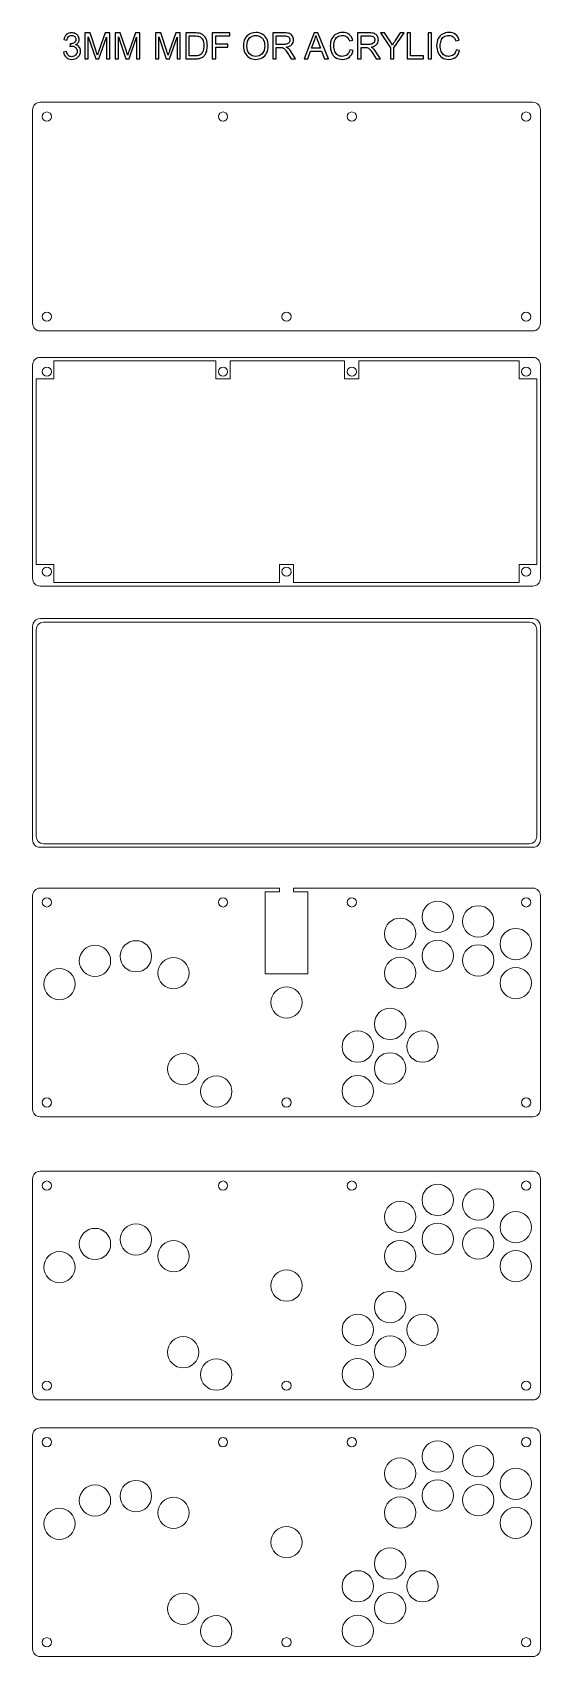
# Model space of a CAD drawing. Header units: millimetres. Extents: x 233 to 588, y -934 to 202.
import ezdxf

# ---------------------------------------------------------------- set-up
doc = ezdxf.new("R2010")
doc.units = ezdxf.units.MM
doc.header["$MEASUREMENT"] = 0
doc.layers.add('Layer 1', color=7, linetype='Continuous')

msp = doc.modelspace()

# ---------------------------------------------------------------- linework, layer by layer
at = {"layer": 'Layer 1', "color": 250, "lineweight": 18}
for centre in [(242.9076, 143.5133), (366.0433, 143.5133), (456.0433, 143.5133), (577.9076, 143.5133), (242.9076, 3.5133), (410.4076, 3.5133), (577.9076, 3.5133), (242.9076, -34.9877), (366.0433, -34.9877), (456.0433, -34.9877), (577.9076, -34.9877), (242.9076, -174.9877), (410.4076, -174.9877), (577.9076, -174.9877), (242.9076, -406.361), (366.0433, -406.361), (456.0433, -406.361), (577.9076, -406.361), (242.9076, -546.361), (410.4076, -546.361), (577.9076, -546.361), (242.9076, -604.4758), (366.0433, -604.4758), (456.0433, -604.4758), (577.9076, -604.4758), (242.9076, -744.4758), (410.4076, -744.4758), (577.9076, -744.4758), (242.9076, -784), (366.0433, -784), (456.0433, -784), (577.9076, -784), (242.9076, -924), (410.4076, -924), (577.9076, -924)]:
    msp.add_ellipse(centre, major_axis=(0, 3.2), ratio=1, dxfattribs=at)
at = {"layer": 'Layer 1', "color": 250}
for points, knots in [([(254.5215, 188.6838), (254.5215, 188.6838), (256.7567, 188.9886), (256.7567, 188.9886), (257.0149, 187.7186), (257.4467, 186.8042), (258.0606, 186.2454), (258.6744, 185.6866), (259.4279, 185.4072), (260.3212, 185.4072), (261.3795, 185.4072), (262.2727, 185.7713), (262.9924, 186.4994), (263.7121, 187.2275), (264.0719, 188.1292), (264.0719, 189.2045), (264.0719, 190.229), (263.7375, 191.0756), (263.0644, 191.7445), (262.3955, 192.4091), (261.5446, 192.7436), (260.5074, 192.7436), (260.0841, 192.7436), (259.5592, 192.6589), (258.9284, 192.4938), (258.9284, 192.4938), (259.1782, 194.4496), (259.1782, 194.4496), (259.3263, 194.4327), (259.4491, 194.4242), (259.538, 194.4242), (260.4947, 194.4242), (261.3499, 194.674), (262.1161, 195.1693), (262.8781, 195.6646), (263.2591, 196.4266), (263.2591, 197.4553), (263.2591, 198.2723), (262.9797, 198.9496), (262.4251, 199.4873), (261.8706, 200.0249), (261.1551, 200.2916), (260.2788, 200.2916), (259.4068, 200.2916), (258.6829, 200.0164), (258.1029, 199.4661), (257.5229, 198.9158), (257.1504, 198.0903), (256.9853, 196.9896), (256.9853, 196.9896), (254.7501, 197.396), (254.7501, 197.396), (255.0253, 198.8946), (255.6433, 200.0588), (256.6128, 200.8843), (257.578, 201.7098), (258.7845, 202.1204), (260.2238, 202.1204), (261.2144, 202.1204), (262.1288, 201.9087), (262.9628, 201.4812), (263.801, 201.0578), (264.4402, 200.4779), (264.8805, 199.7455), (265.325, 199.0089), (265.5451, 198.23), (265.5451, 197.4045), (265.5451, 196.6213), (265.3334, 195.9101), (264.9143, 195.2666), (264.491, 194.6232), (263.8645, 194.1109), (263.039, 193.7299), (264.1142, 193.4844), (264.9482, 192.9679), (265.5451, 192.1848), (266.1378, 191.4058), (266.4341, 190.4237), (266.4341, 189.2511), (266.4341, 187.6636), (265.8541, 186.3131), (264.6984, 185.2082), (263.5385, 184.1033), (262.0738, 183.553), (260.3042, 183.553), (258.7083, 183.553), (257.3832, 184.0314), (256.3291, 184.9839), (255.2708, 185.9364), (254.6697, 187.1683), (254.5215, 188.6838)], [0, 0, 0, 0, 0.033333333, 0.033333333, 0.033333333, 0.066666667, 0.066666667, 0.066666667, 0.1, 0.1, 0.1, 0.133333333, 0.133333333, 0.133333333, 0.166666667, 0.166666667, 0.166666667, 0.2, 0.2, 0.2, 0.233333333, 0.233333333, 0.233333333, 0.266666667, 0.266666667, 0.266666667, 0.3, 0.3, 0.3, 0.333333333, 0.333333333, 0.333333333, 0.366666667, 0.366666667, 0.366666667, 0.4, 0.4, 0.4, 0.433333333, 0.433333333, 0.433333333, 0.466666667, 0.466666667, 0.466666667, 0.5, 0.5, 0.5, 0.533333333, 0.533333333, 0.533333333, 0.566666667, 0.566666667, 0.566666667, 0.6, 0.6, 0.6, 0.633333333, 0.633333333, 0.633333333, 0.666666667, 0.666666667, 0.666666667, 0.7, 0.7, 0.7, 0.733333333, 0.733333333, 0.733333333, 0.766666667, 0.766666667, 0.766666667, 0.8, 0.8, 0.8, 0.833333333, 0.833333333, 0.833333333, 0.866666667, 0.866666667, 0.866666667, 0.9, 0.9, 0.9, 0.933333333, 0.933333333, 0.933333333, 0.966666667, 0.966666667, 0.966666667, 1, 1, 1, 1]), ([(269.4863, 183.8578), (269.4863, 183.8578), (269.4863, 202.0442), (269.4863, 202.0442), (269.4863, 202.0442), (273.0931, 202.0442), (273.0931, 202.0442), (273.0931, 202.0442), (277.3942, 189.1706), (277.3942, 189.1706), (277.7921, 187.9726), (278.08, 187.0751), (278.262, 186.4782), (278.4694, 187.1386), (278.7954, 188.1123), (279.2357, 189.395), (279.2357, 189.395), (283.6129, 202.0442), (283.6129, 202.0442), (283.6129, 202.0442), (286.8345, 202.0442), (286.8345, 202.0442), (286.8345, 202.0442), (286.8345, 183.8578), (286.8345, 183.8578), (286.8345, 183.8578), (284.5231, 183.8578), (284.5231, 183.8578), (284.5231, 183.8578), (284.5231, 199.0724), (284.5231, 199.0724), (284.5231, 199.0724), (279.2145, 183.8578), (279.2145, 183.8578), (279.2145, 183.8578), (277.047, 183.8578), (277.047, 183.8578), (277.047, 183.8578), (271.7977, 199.3518), (271.7977, 199.3518), (271.7977, 199.3518), (271.7977, 183.8578), (271.7977, 183.8578), (271.7977, 183.8578), (269.4863, 183.8578), (269.4863, 183.8578)], [0, 0, 0, 0, 0.066666667, 0.066666667, 0.066666667, 0.133333333, 0.133333333, 0.133333333, 0.2, 0.2, 0.2, 0.266666667, 0.266666667, 0.266666667, 0.333333333, 0.333333333, 0.333333333, 0.4, 0.4, 0.4, 0.466666667, 0.466666667, 0.466666667, 0.533333333, 0.533333333, 0.533333333, 0.6, 0.6, 0.6, 0.666666667, 0.666666667, 0.666666667, 0.733333333, 0.733333333, 0.733333333, 0.8, 0.8, 0.8, 0.866666667, 0.866666667, 0.866666667, 0.933333333, 0.933333333, 0.933333333, 1, 1, 1, 1]), ([(290.6445, 183.8578), (290.6445, 183.8578), (290.6445, 202.0442), (290.6445, 202.0442), (290.6445, 202.0442), (294.2513, 202.0442), (294.2513, 202.0442), (294.2513, 202.0442), (298.5524, 189.1706), (298.5524, 189.1706), (298.9503, 187.9726), (299.2382, 187.0751), (299.4202, 186.4782), (299.6276, 187.1386), (299.9536, 188.1123), (300.3939, 189.395), (300.3939, 189.395), (304.7711, 202.0442), (304.7711, 202.0442), (304.7711, 202.0442), (307.9927, 202.0442), (307.9927, 202.0442), (307.9927, 202.0442), (307.9927, 183.8578), (307.9927, 183.8578), (307.9927, 183.8578), (305.6813, 183.8578), (305.6813, 183.8578), (305.6813, 183.8578), (305.6813, 199.0724), (305.6813, 199.0724), (305.6813, 199.0724), (300.3727, 183.8578), (300.3727, 183.8578), (300.3727, 183.8578), (298.2052, 183.8578), (298.2052, 183.8578), (298.2052, 183.8578), (292.9559, 199.3518), (292.9559, 199.3518), (292.9559, 199.3518), (292.9559, 183.8578), (292.9559, 183.8578), (292.9559, 183.8578), (290.6445, 183.8578), (290.6445, 183.8578)], [0, 0, 0, 0, 0.066666667, 0.066666667, 0.066666667, 0.133333333, 0.133333333, 0.133333333, 0.2, 0.2, 0.2, 0.266666667, 0.266666667, 0.266666667, 0.333333333, 0.333333333, 0.333333333, 0.4, 0.4, 0.4, 0.466666667, 0.466666667, 0.466666667, 0.533333333, 0.533333333, 0.533333333, 0.6, 0.6, 0.6, 0.666666667, 0.666666667, 0.666666667, 0.733333333, 0.733333333, 0.733333333, 0.8, 0.8, 0.8, 0.866666667, 0.866666667, 0.866666667, 0.933333333, 0.933333333, 0.933333333, 1, 1, 1, 1]), ([(318.8597, 183.8578), (318.8597, 183.8578), (318.8597, 202.0442), (318.8597, 202.0442), (318.8597, 202.0442), (322.4665, 202.0442), (322.4665, 202.0442), (322.4665, 202.0442), (326.7676, 189.1706), (326.7676, 189.1706), (327.1655, 187.9726), (327.4534, 187.0751), (327.6354, 186.4782), (327.8428, 187.1386), (328.1688, 188.1123), (328.6091, 189.395), (328.6091, 189.395), (332.9863, 202.0442), (332.9863, 202.0442), (332.9863, 202.0442), (336.2079, 202.0442), (336.2079, 202.0442), (336.2079, 202.0442), (336.2079, 183.8578), (336.2079, 183.8578), (336.2079, 183.8578), (333.8965, 183.8578), (333.8965, 183.8578), (333.8965, 183.8578), (333.8965, 199.0724), (333.8965, 199.0724), (333.8965, 199.0724), (328.5879, 183.8578), (328.5879, 183.8578), (328.5879, 183.8578), (326.4204, 183.8578), (326.4204, 183.8578), (326.4204, 183.8578), (321.1711, 199.3518), (321.1711, 199.3518), (321.1711, 199.3518), (321.1711, 183.8578), (321.1711, 183.8578), (321.1711, 183.8578), (318.8597, 183.8578), (318.8597, 183.8578)], [0, 0, 0, 0, 0.066666667, 0.066666667, 0.066666667, 0.133333333, 0.133333333, 0.133333333, 0.2, 0.2, 0.2, 0.266666667, 0.266666667, 0.266666667, 0.333333333, 0.333333333, 0.333333333, 0.4, 0.4, 0.4, 0.466666667, 0.466666667, 0.466666667, 0.533333333, 0.533333333, 0.533333333, 0.6, 0.6, 0.6, 0.666666667, 0.666666667, 0.666666667, 0.733333333, 0.733333333, 0.733333333, 0.8, 0.8, 0.8, 0.866666667, 0.866666667, 0.866666667, 0.933333333, 0.933333333, 0.933333333, 1, 1, 1, 1]), ([(340.0687, 183.8578), (340.0687, 183.8578), (340.0687, 202.0442), (340.0687, 202.0442), (340.0687, 202.0442), (346.334, 202.0442), (346.334, 202.0442), (347.748, 202.0442), (348.8275, 201.9595), (349.5725, 201.786), (350.6139, 201.5447), (351.5029, 201.1086), (352.2395, 200.4821), (353.2005, 199.6693), (353.9159, 198.6364), (354.3901, 197.3748), (354.8684, 196.1133), (355.1055, 194.6697), (355.1055, 193.0484), (355.1055, 191.6683), (354.9446, 190.4449), (354.6229, 189.3781), (354.3012, 188.3113), (353.8863, 187.4265), (353.3825, 186.728), (352.8745, 186.0295), (352.3242, 185.4792), (351.7231, 185.0812), (351.1262, 184.6791), (350.4023, 184.3743), (349.5556, 184.1668), (348.7047, 183.9594), (347.731, 183.8578), (346.6304, 183.8578), (346.6304, 183.8578), (340.0687, 183.8578), (340.0687, 183.8578)], [0, 0, 0, 0, 0.083333333, 0.083333333, 0.083333333, 0.166666667, 0.166666667, 0.166666667, 0.25, 0.25, 0.25, 0.333333333, 0.333333333, 0.333333333, 0.416666667, 0.416666667, 0.416666667, 0.5, 0.5, 0.5, 0.583333333, 0.583333333, 0.583333333, 0.666666667, 0.666666667, 0.666666667, 0.75, 0.75, 0.75, 0.833333333, 0.833333333, 0.833333333, 0.916666667, 0.916666667, 0.916666667, 1, 1, 1, 1]), ([(342.4817, 185.9914), (342.4817, 185.9914), (346.3594, 185.9914), (346.3594, 185.9914), (347.5575, 185.9914), (348.4973, 186.1015), (349.1788, 186.3258), (349.8604, 186.5502), (350.4023, 186.8635), (350.8087, 187.2699), (351.3759, 187.8414), (351.8204, 188.6118), (352.1379, 189.577), (352.4554, 190.5422), (352.6163, 191.7106), (352.6163, 193.0865), (352.6163, 194.9915), (352.303, 196.4562), (351.6807, 197.4807), (351.0584, 198.5051), (350.3007, 199.1909), (349.4074, 199.5381), (348.764, 199.7878), (347.7268, 199.9106), (346.2959, 199.9106), (346.2959, 199.9106), (342.4817, 199.9106), (342.4817, 199.9106), (342.4817, 199.9106), (342.4817, 185.9914), (342.4817, 185.9914)], [0, 0, 0, 0, 0.1, 0.1, 0.1, 0.2, 0.2, 0.2, 0.3, 0.3, 0.3, 0.4, 0.4, 0.4, 0.5, 0.5, 0.5, 0.6, 0.6, 0.6, 0.7, 0.7, 0.7, 0.8, 0.8, 0.8, 0.9, 0.9, 0.9, 1, 1, 1, 1]), ([(358.5387, 183.8578), (358.5387, 183.8578), (358.5387, 202.0442), (358.5387, 202.0442), (358.5387, 202.0442), (370.8069, 202.0442), (370.8069, 202.0442), (370.8069, 202.0442), (370.8069, 199.9106), (370.8069, 199.9106), (370.8069, 199.9106), (360.9517, 199.9106), (360.9517, 199.9106), (360.9517, 199.9106), (360.9517, 194.2464), (360.9517, 194.2464), (360.9517, 194.2464), (369.4861, 194.2464), (369.4861, 194.2464), (369.4861, 194.2464), (369.4861, 192.1128), (369.4861, 192.1128), (369.4861, 192.1128), (360.9517, 192.1128), (360.9517, 192.1128), (360.9517, 192.1128), (360.9517, 183.8578), (360.9517, 183.8578), (360.9517, 183.8578), (358.5387, 183.8578), (358.5387, 183.8578)], [0, 0, 0, 0, 0.1, 0.1, 0.1, 0.2, 0.2, 0.2, 0.3, 0.3, 0.3, 0.4, 0.4, 0.4, 0.5, 0.5, 0.5, 0.6, 0.6, 0.6, 0.7, 0.7, 0.7, 0.8, 0.8, 0.8, 0.9, 0.9, 0.9, 1, 1, 1, 1]), ([(380.2473, 192.7097), (380.2473, 195.7238), (381.0601, 198.086), (382.6815, 199.7921), (384.3028, 201.4981), (386.3941, 202.349), (388.9595, 202.349), (390.6401, 202.349), (392.1514, 201.9468), (393.5019, 201.1467), (394.8481, 200.3466), (395.8768, 199.229), (396.5837, 197.7939), (397.2907, 196.3631), (397.6463, 194.7375), (397.6463, 192.9214), (397.6463, 191.0799), (397.2738, 189.4289), (396.5287, 187.9768), (395.7836, 186.5206), (394.7295, 185.4199), (393.3664, 184.6748), (391.999, 183.9255), (390.5258, 183.553), (388.9468, 183.553), (387.2323, 183.553), (385.7041, 183.9679), (384.3536, 184.7934), (383.0074, 185.6189), (381.983, 186.7449), (381.2887, 188.1758), (380.5944, 189.6024), (380.2473, 191.1137), (380.2473, 192.7097)], [0, 0, 0, 0, 0.090909091, 0.090909091, 0.090909091, 0.181818182, 0.181818182, 0.181818182, 0.272727273, 0.272727273, 0.272727273, 0.363636364, 0.363636364, 0.363636364, 0.454545455, 0.454545455, 0.454545455, 0.545454545, 0.545454545, 0.545454545, 0.636363636, 0.636363636, 0.636363636, 0.727272727, 0.727272727, 0.727272727, 0.818181818, 0.818181818, 0.818181818, 0.909090909, 0.909090909, 0.909090909, 1, 1, 1, 1]), ([(382.7365, 192.6674), (382.7365, 190.4787), (383.3249, 188.7558), (384.5018, 187.4985), (385.6787, 186.2412), (387.1561, 185.6104), (388.9341, 185.6104), (390.746, 185.6104), (392.2319, 186.2454), (393.4045, 187.5154), (394.5729, 188.7854), (395.1571, 190.5888), (395.1571, 192.9256), (395.1571, 194.403), (394.9073, 195.6942), (394.4078, 196.7949), (393.9083, 197.8955), (393.1759, 198.7507), (392.2149, 199.356), (391.2497, 199.9614), (390.1702, 200.2662), (388.9722, 200.2662), (387.2704, 200.2662), (385.8057, 199.682), (384.578, 198.5136), (383.3503, 197.3452), (382.7365, 195.3979), (382.7365, 192.6674)], [0, 0, 0, 0, 0.111111111, 0.111111111, 0.111111111, 0.222222222, 0.222222222, 0.222222222, 0.333333333, 0.333333333, 0.333333333, 0.444444444, 0.444444444, 0.444444444, 0.555555556, 0.555555556, 0.555555556, 0.666666667, 0.666666667, 0.666666667, 0.777777778, 0.777777778, 0.777777778, 0.888888889, 0.888888889, 0.888888889, 1, 1, 1, 1]), ([(400.7917, 183.8578), (400.7917, 183.8578), (400.7917, 202.0442), (400.7917, 202.0442), (400.7917, 202.0442), (408.852, 202.0442), (408.852, 202.0442), (410.4733, 202.0442), (411.7052, 201.8791), (412.5477, 201.5531), (413.3901, 201.2272), (414.0632, 200.6514), (414.567, 199.8259), (415.0707, 199.0004), (415.3205, 198.086), (415.3205, 197.087), (415.3205, 195.7958), (414.9014, 194.7078), (414.0674, 193.8231), (413.2335, 192.9383), (411.9465, 192.3795), (410.2024, 192.1382), (410.8416, 191.8334), (411.3242, 191.5286), (411.6544, 191.2323), (412.3572, 190.5888), (413.0218, 189.7802), (413.6441, 188.8108), (413.6441, 188.8108), (416.7895, 183.8578), (416.7895, 183.8578), (416.7895, 183.8578), (413.7838, 183.8578), (413.7838, 183.8578), (413.7838, 183.8578), (411.3793, 187.6424), (411.3793, 187.6424), (410.6808, 188.7388), (410.1008, 189.5728), (409.6478, 190.1528), (409.1906, 190.7327), (408.7842, 191.1349), (408.4244, 191.3677), (408.0688, 191.5963), (407.7005, 191.7572), (407.328, 191.8503), (407.057, 191.9054), (406.6125, 191.935), (405.9902, 191.935), (405.9902, 191.935), (403.2047, 191.935), (403.2047, 191.935), (403.2047, 191.935), (403.2047, 183.8578), (403.2047, 183.8578), (403.2047, 183.8578), (400.7917, 183.8578), (400.7917, 183.8578)], [0, 0, 0, 0, 0.052631579, 0.052631579, 0.052631579, 0.105263158, 0.105263158, 0.105263158, 0.157894737, 0.157894737, 0.157894737, 0.210526316, 0.210526316, 0.210526316, 0.263157895, 0.263157895, 0.263157895, 0.315789474, 0.315789474, 0.315789474, 0.368421053, 0.368421053, 0.368421053, 0.421052632, 0.421052632, 0.421052632, 0.473684211, 0.473684211, 0.473684211, 0.526315789, 0.526315789, 0.526315789, 0.578947368, 0.578947368, 0.578947368, 0.631578947, 0.631578947, 0.631578947, 0.684210526, 0.684210526, 0.684210526, 0.736842105, 0.736842105, 0.736842105, 0.789473684, 0.789473684, 0.789473684, 0.842105263, 0.842105263, 0.842105263, 0.894736842, 0.894736842, 0.894736842, 0.947368421, 0.947368421, 0.947368421, 1, 1, 1, 1]), ([(403.2047, 194.0178), (403.2047, 194.0178), (408.3694, 194.0178), (408.3694, 194.0178), (409.47, 194.0178), (410.3252, 194.1321), (410.9432, 194.3607), (411.5613, 194.5851), (412.0312, 194.9491), (412.3487, 195.4529), (412.6704, 195.9524), (412.8313, 196.4943), (412.8313, 197.0827), (412.8313, 197.9421), (412.5223, 198.6533), (411.9, 199.2079), (411.2777, 199.7624), (410.2955, 200.0376), (408.9536, 200.0376), (408.9536, 200.0376), (403.2047, 200.0376), (403.2047, 200.0376), (403.2047, 200.0376), (403.2047, 194.0178), (403.2047, 194.0178)], [0, 0, 0, 0, 0.125, 0.125, 0.125, 0.25, 0.25, 0.25, 0.375, 0.375, 0.375, 0.5, 0.5, 0.5, 0.625, 0.625, 0.625, 0.75, 0.75, 0.75, 0.875, 0.875, 0.875, 1, 1, 1, 1]), ([(422.7457, 183.8578), (422.7457, 183.8578), (429.7222, 202.0442), (429.7222, 202.0442), (429.7222, 202.0442), (432.3681, 202.0442), (432.3681, 202.0442), (432.3681, 202.0442), (439.7764, 183.8578), (439.7764, 183.8578), (439.7764, 183.8578), (437.0332, 183.8578), (437.0332, 183.8578), (437.0332, 183.8578), (434.9292, 189.3696), (434.9292, 189.3696), (434.9292, 189.3696), (427.2711, 189.3696), (427.2711, 189.3696), (427.2711, 189.3696), (425.2984, 183.8578), (425.2984, 183.8578), (425.2984, 183.8578), (422.7457, 183.8578), (422.7457, 183.8578)], [0, 0, 0, 0, 0.125, 0.125, 0.125, 0.25, 0.25, 0.25, 0.375, 0.375, 0.375, 0.5, 0.5, 0.5, 0.625, 0.625, 0.625, 0.75, 0.75, 0.75, 0.875, 0.875, 0.875, 1, 1, 1, 1]), ([(427.9781, 191.3254), (427.9781, 191.3254), (434.1757, 191.3254), (434.1757, 191.3254), (434.1757, 191.3254), (432.2792, 196.3673), (432.2792, 196.3673), (431.7077, 197.8998), (431.2759, 199.1655), (430.9753, 200.1646), (430.7255, 198.9793), (430.3911, 197.8151), (429.972, 196.6636), (429.972, 196.6636), (427.9781, 191.3254), (427.9781, 191.3254)], [0, 0, 0, 0, 0.2, 0.2, 0.2, 0.4, 0.4, 0.4, 0.6, 0.6, 0.6, 0.8, 0.8, 0.8, 1, 1, 1, 1]), ([(454.6354, 190.2374), (454.6354, 190.2374), (457.0484, 189.6278), (457.0484, 189.6278), (456.5446, 187.6509), (455.6387, 186.148), (454.3306, 185.1109), (453.0225, 184.0737), (451.4223, 183.553), (449.53, 183.553), (447.5742, 183.553), (445.9825, 183.9509), (444.7548, 184.751), (443.5271, 185.5469), (442.5958, 186.7026), (441.9566, 188.2139), (441.3173, 189.7294), (440.9956, 191.3508), (440.9956, 193.0865), (440.9956, 194.9788), (441.3554, 196.6298), (442.0793, 198.0395), (442.8032, 199.4492), (443.8319, 200.5202), (445.1654, 201.2526), (446.4989, 201.9849), (447.9679, 202.349), (449.5681, 202.349), (451.3884, 202.349), (452.9167, 201.8876), (454.1528, 200.9605), (455.3932, 200.0334), (456.2568, 198.7337), (456.7436, 197.0573), (456.7436, 197.0573), (454.3814, 196.4985), (454.3814, 196.4985), (453.9623, 197.8193), (453.3485, 198.7845), (452.5484, 199.3857), (451.7483, 199.991), (450.7407, 200.2916), (449.5258, 200.2916), (448.133, 200.2916), (446.9646, 199.9572), (446.029, 199.2883), (445.0935, 198.6194), (444.4331, 197.7177), (444.0563, 196.5917), (443.6753, 195.4614), (443.4848, 194.2972), (443.4848, 193.0992), (443.4848, 191.554), (443.7092, 190.2036), (444.1579, 189.0521), (444.6066, 187.8964), (445.3051, 187.037), (446.2534, 186.4655), (447.2017, 185.894), (448.2261, 185.6104), (449.331, 185.6104), (450.6772, 185.6104), (451.8118, 185.9999), (452.7431, 186.7746), (453.6744, 187.5535), (454.3052, 188.705), (454.6354, 190.2374)], [0, 0, 0, 0, 0.045454545, 0.045454545, 0.045454545, 0.090909091, 0.090909091, 0.090909091, 0.136363636, 0.136363636, 0.136363636, 0.181818182, 0.181818182, 0.181818182, 0.227272727, 0.227272727, 0.227272727, 0.272727273, 0.272727273, 0.272727273, 0.318181818, 0.318181818, 0.318181818, 0.363636364, 0.363636364, 0.363636364, 0.409090909, 0.409090909, 0.409090909, 0.454545455, 0.454545455, 0.454545455, 0.5, 0.5, 0.5, 0.545454545, 0.545454545, 0.545454545, 0.590909091, 0.590909091, 0.590909091, 0.636363636, 0.636363636, 0.636363636, 0.681818182, 0.681818182, 0.681818182, 0.727272727, 0.727272727, 0.727272727, 0.772727273, 0.772727273, 0.772727273, 0.818181818, 0.818181818, 0.818181818, 0.863636364, 0.863636364, 0.863636364, 0.909090909, 0.909090909, 0.909090909, 0.954545455, 0.954545455, 0.954545455, 1, 1, 1, 1]), ([(460.0752, 183.8578), (460.0752, 183.8578), (460.0752, 202.0442), (460.0752, 202.0442), (460.0752, 202.0442), (468.1355, 202.0442), (468.1355, 202.0442), (469.7568, 202.0442), (470.9887, 201.8791), (471.8312, 201.5531), (472.6736, 201.2272), (473.3467, 200.6514), (473.8505, 199.8259), (474.3542, 199.0004), (474.604, 198.086), (474.604, 197.087), (474.604, 195.7958), (474.1849, 194.7078), (473.3509, 193.8231), (472.517, 192.9383), (471.23, 192.3795), (469.4859, 192.1382), (470.1251, 191.8334), (470.6077, 191.5286), (470.9379, 191.2323), (471.6407, 190.5888), (472.3053, 189.7802), (472.9276, 188.8108), (472.9276, 188.8108), (476.073, 183.8578), (476.073, 183.8578), (476.073, 183.8578), (473.0673, 183.8578), (473.0673, 183.8578), (473.0673, 183.8578), (470.6628, 187.6424), (470.6628, 187.6424), (469.9643, 188.7388), (469.3843, 189.5728), (468.9313, 190.1528), (468.4741, 190.7327), (468.0677, 191.1349), (467.7079, 191.3677), (467.3523, 191.5963), (466.984, 191.7572), (466.6115, 191.8503), (466.3405, 191.9054), (465.896, 191.935), (465.2737, 191.935), (465.2737, 191.935), (462.4882, 191.935), (462.4882, 191.935), (462.4882, 191.935), (462.4882, 183.8578), (462.4882, 183.8578), (462.4882, 183.8578), (460.0752, 183.8578), (460.0752, 183.8578)], [0, 0, 0, 0, 0.052631579, 0.052631579, 0.052631579, 0.105263158, 0.105263158, 0.105263158, 0.157894737, 0.157894737, 0.157894737, 0.210526316, 0.210526316, 0.210526316, 0.263157895, 0.263157895, 0.263157895, 0.315789474, 0.315789474, 0.315789474, 0.368421053, 0.368421053, 0.368421053, 0.421052632, 0.421052632, 0.421052632, 0.473684211, 0.473684211, 0.473684211, 0.526315789, 0.526315789, 0.526315789, 0.578947368, 0.578947368, 0.578947368, 0.631578947, 0.631578947, 0.631578947, 0.684210526, 0.684210526, 0.684210526, 0.736842105, 0.736842105, 0.736842105, 0.789473684, 0.789473684, 0.789473684, 0.842105263, 0.842105263, 0.842105263, 0.894736842, 0.894736842, 0.894736842, 0.947368421, 0.947368421, 0.947368421, 1, 1, 1, 1]), ([(462.4882, 194.0178), (462.4882, 194.0178), (467.6529, 194.0178), (467.6529, 194.0178), (468.7535, 194.0178), (469.6087, 194.1321), (470.2267, 194.3607), (470.8448, 194.5851), (471.3147, 194.9491), (471.6322, 195.4529), (471.9539, 195.9524), (472.1148, 196.4943), (472.1148, 197.0827), (472.1148, 197.9421), (471.8058, 198.6533), (471.1835, 199.2079), (470.5612, 199.7624), (469.579, 200.0376), (468.2371, 200.0376), (468.2371, 200.0376), (462.4882, 200.0376), (462.4882, 200.0376), (462.4882, 200.0376), (462.4882, 194.0178), (462.4882, 194.0178)], [0, 0, 0, 0, 0.125, 0.125, 0.125, 0.25, 0.25, 0.25, 0.375, 0.375, 0.375, 0.5, 0.5, 0.5, 0.625, 0.625, 0.625, 0.75, 0.75, 0.75, 0.875, 0.875, 0.875, 1, 1, 1, 1]), ([(483.0368, 183.8578), (483.0368, 183.8578), (483.0368, 191.5625), (483.0368, 191.5625), (483.0368, 191.5625), (476.0264, 202.0442), (476.0264, 202.0442), (476.0264, 202.0442), (478.922, 202.0442), (478.922, 202.0442), (478.922, 202.0442), (482.5161, 196.5409), (482.5161, 196.5409), (483.1849, 195.5249), (483.8072, 194.5004), (484.3745, 193.4802), (484.9291, 194.4327), (485.6022, 195.4995), (486.3853, 196.6848), (486.3853, 196.6848), (489.9075, 202.0442), (489.9075, 202.0442), (489.9075, 202.0442), (492.7142, 202.0442), (492.7142, 202.0442), (492.7142, 202.0442), (485.4498, 191.5625), (485.4498, 191.5625), (485.4498, 191.5625), (485.4498, 183.8578), (485.4498, 183.8578), (485.4498, 183.8578), (483.0368, 183.8578), (483.0368, 183.8578)], [0, 0, 0, 0, 0.090909091, 0.090909091, 0.090909091, 0.181818182, 0.181818182, 0.181818182, 0.272727273, 0.272727273, 0.272727273, 0.363636364, 0.363636364, 0.363636364, 0.454545455, 0.454545455, 0.454545455, 0.545454545, 0.545454545, 0.545454545, 0.636363636, 0.636363636, 0.636363636, 0.727272727, 0.727272727, 0.727272727, 0.818181818, 0.818181818, 0.818181818, 0.909090909, 0.909090909, 0.909090909, 1, 1, 1, 1]), ([(494.7504, 183.8578), (494.7504, 183.8578), (494.7504, 202.0442), (494.7504, 202.0442), (494.7504, 202.0442), (497.1634, 202.0442), (497.1634, 202.0442), (497.1634, 202.0442), (497.1634, 185.9914), (497.1634, 185.9914), (497.1634, 185.9914), (506.1042, 185.9914), (506.1042, 185.9914), (506.1042, 185.9914), (506.1042, 183.8578), (506.1042, 183.8578), (506.1042, 183.8578), (494.7504, 183.8578), (494.7504, 183.8578)], [0, 0, 0, 0, 0.166666667, 0.166666667, 0.166666667, 0.333333333, 0.333333333, 0.333333333, 0.5, 0.5, 0.5, 0.666666667, 0.666666667, 0.666666667, 0.833333333, 0.833333333, 0.833333333, 1, 1, 1, 1]), ([(509.385, 183.8578), (509.385, 183.8578), (509.385, 202.0442), (509.385, 202.0442), (509.385, 202.0442), (511.798, 202.0442), (511.798, 202.0442), (511.798, 202.0442), (511.798, 183.8578), (511.798, 183.8578), (511.798, 183.8578), (509.385, 183.8578), (509.385, 183.8578)], [0, 0, 0, 0, 0.25, 0.25, 0.25, 0.5, 0.5, 0.5, 0.75, 0.75, 0.75, 1, 1, 1, 1]), ([(528.9896, 190.2374), (528.9896, 190.2374), (531.4026, 189.6278), (531.4026, 189.6278), (530.8988, 187.6509), (529.9929, 186.148), (528.6848, 185.1109), (527.3767, 184.0737), (525.7765, 183.553), (523.8842, 183.553), (521.9284, 183.553), (520.3367, 183.9509), (519.109, 184.751), (517.8813, 185.5469), (516.95, 186.7026), (516.3108, 188.2139), (515.6715, 189.7294), (515.3498, 191.3508), (515.3498, 193.0865), (515.3498, 194.9788), (515.7096, 196.6298), (516.4335, 198.0395), (517.1574, 199.4492), (518.1861, 200.5202), (519.5196, 201.2526), (520.8531, 201.9849), (522.3221, 202.349), (523.9223, 202.349), (525.7426, 202.349), (527.2709, 201.8876), (528.507, 200.9605), (529.7474, 200.0334), (530.611, 198.7337), (531.0978, 197.0573), (531.0978, 197.0573), (528.7356, 196.4985), (528.7356, 196.4985), (528.3165, 197.8193), (527.7027, 198.7845), (526.9026, 199.3857), (526.1025, 199.991), (525.0949, 200.2916), (523.88, 200.2916), (522.4872, 200.2916), (521.3188, 199.9572), (520.3832, 199.2883), (519.4477, 198.6194), (518.7873, 197.7177), (518.4105, 196.5917), (518.0295, 195.4614), (517.839, 194.2972), (517.839, 193.0992), (517.839, 191.554), (518.0634, 190.2036), (518.5121, 189.0521), (518.9608, 187.8964), (519.6593, 187.037), (520.6076, 186.4655), (521.5559, 185.894), (522.5803, 185.6104), (523.6852, 185.6104), (525.0314, 185.6104), (526.166, 185.9999), (527.0973, 186.7746), (528.0286, 187.5535), (528.6594, 188.705), (528.9896, 190.2374)], [0, 0, 0, 0, 0.045454545, 0.045454545, 0.045454545, 0.090909091, 0.090909091, 0.090909091, 0.136363636, 0.136363636, 0.136363636, 0.181818182, 0.181818182, 0.181818182, 0.227272727, 0.227272727, 0.227272727, 0.272727273, 0.272727273, 0.272727273, 0.318181818, 0.318181818, 0.318181818, 0.363636364, 0.363636364, 0.363636364, 0.409090909, 0.409090909, 0.409090909, 0.454545455, 0.454545455, 0.454545455, 0.5, 0.5, 0.5, 0.545454545, 0.545454545, 0.545454545, 0.590909091, 0.590909091, 0.590909091, 0.636363636, 0.636363636, 0.636363636, 0.681818182, 0.681818182, 0.681818182, 0.727272727, 0.727272727, 0.727272727, 0.772727273, 0.772727273, 0.772727273, 0.818181818, 0.818181818, 0.818181818, 0.863636364, 0.863636364, 0.863636364, 0.909090909, 0.909090909, 0.909090909, 0.954545455, 0.954545455, 0.954545455, 1, 1, 1, 1])]:
    msp.add_open_spline(points, degree=3, knots=knots, dxfattribs=at)
at = {"layer": 'Layer 1', "color": 250, "lineweight": 9}
for points, knots in [([(238.241, 153.5133), (238.241, 153.5133), (582.5743, 153.5133), (582.5743, 153.5133), (585.5077, 153.5133), (587.9076, 151.1133), (587.9076, 148.18), (587.9076, 148.18), (587.9076, -1.1535), (587.9076, -1.1535), (587.9076, -4.0868), (585.5077, -6.4867), (582.5743, -6.4867), (582.5743, -6.4867), (238.241, -6.4867), (238.241, -6.4867), (235.3076, -6.4867), (232.9076, -4.0868), (232.9076, -1.1535), (232.9076, -1.1535), (232.9076, 148.18), (232.9076, 148.18), (232.9076, 151.1133), (235.3076, 153.5133), (238.241, 153.5133)], [0, 0, 0, 0, 0.125, 0.125, 0.125, 0.25, 0.25, 0.25, 0.375, 0.375, 0.375, 0.5, 0.5, 0.5, 0.625, 0.625, 0.625, 0.75, 0.75, 0.75, 0.875, 0.875, 0.875, 1, 1, 1, 1]), ([(238.241, -24.9877), (238.241, -24.9877), (582.5743, -24.9877), (582.5743, -24.9877), (585.5077, -24.9877), (587.9076, -27.3877), (587.9076, -30.321), (587.9076, -30.321), (587.9076, -179.6545), (587.9076, -179.6545), (587.9076, -182.5878), (585.5077, -184.9877), (582.5743, -184.9877), (582.5743, -184.9877), (238.241, -184.9877), (238.241, -184.9877), (235.3076, -184.9877), (232.9076, -182.5878), (232.9076, -179.6545), (232.9076, -179.6545), (232.9076, -30.321), (232.9076, -30.321), (232.9076, -27.3877), (235.3076, -24.9877), (238.241, -24.9877)], [0, 0, 0, 0, 0.125, 0.125, 0.125, 0.25, 0.25, 0.25, 0.375, 0.375, 0.375, 0.5, 0.5, 0.5, 0.625, 0.625, 0.625, 0.75, 0.75, 0.75, 0.875, 0.875, 0.875, 1, 1, 1, 1]), ([(247.9076, -27.4877), (247.9076, -27.4877), (361.0433, -27.4877), (361.0433, -27.4877), (361.0433, -27.4877), (361.0433, -39.9877), (361.0433, -39.9877), (361.0433, -39.9877), (371.0433, -39.9877), (371.0433, -39.9877), (371.0433, -39.9877), (371.0433, -27.4877), (371.0433, -27.4877), (371.0433, -27.4877), (451.0433, -27.4877), (451.0433, -27.4877), (451.0433, -27.4877), (451.0433, -39.9877), (451.0433, -39.9877), (451.0433, -39.9877), (461.0433, -39.9877), (461.0433, -39.9877), (461.0433, -39.9877), (461.0433, -27.4877), (461.0433, -27.4877), (461.0433, -27.4877), (572.9087, -27.4877), (572.9087, -27.4877), (572.9087, -27.4877), (572.9087, -39.9877), (572.9087, -39.9877), (572.9087, -39.9877), (585.4076, -39.9877), (585.4076, -39.9877), (585.4076, -39.9877), (585.4076, -169.9924), (585.4076, -169.9924), (585.4076, -169.9924), (572.9087, -169.9924), (572.9087, -169.9924), (572.9087, -169.9924), (572.9087, -182.4877), (572.9087, -182.4877), (572.9087, -182.4877), (415.4076, -182.4877), (415.4076, -182.4877), (415.4076, -182.4877), (415.4076, -169.9908), (415.4076, -169.9908), (415.4076, -169.9908), (405.4076, -169.9908), (405.4076, -169.9908), (405.4076, -169.9908), (405.4076, -182.4877), (405.4076, -182.4877), (405.4076, -182.4877), (247.9076, -182.4877), (247.9076, -182.4877), (247.9076, -182.4877), (247.9076, -169.9926), (247.9076, -169.9926), (247.9076, -169.9926), (235.4076, -169.9926), (235.4076, -169.9926), (235.4076, -169.9926), (235.4076, -39.9877), (235.4076, -39.9877), (235.4076, -39.9877), (247.9076, -39.9877), (247.9076, -39.9877), (247.9076, -39.9877), (247.9076, -27.4877), (247.9076, -27.4877)], [0, 0, 0, 0, 0.041666667, 0.041666667, 0.041666667, 0.083333333, 0.083333333, 0.083333333, 0.125, 0.125, 0.125, 0.166666667, 0.166666667, 0.166666667, 0.208333333, 0.208333333, 0.208333333, 0.25, 0.25, 0.25, 0.291666667, 0.291666667, 0.291666667, 0.333333333, 0.333333333, 0.333333333, 0.375, 0.375, 0.375, 0.416666667, 0.416666667, 0.416666667, 0.458333333, 0.458333333, 0.458333333, 0.5, 0.5, 0.5, 0.541666667, 0.541666667, 0.541666667, 0.583333333, 0.583333333, 0.583333333, 0.625, 0.625, 0.625, 0.666666667, 0.666666667, 0.666666667, 0.708333333, 0.708333333, 0.708333333, 0.75, 0.75, 0.75, 0.791666667, 0.791666667, 0.791666667, 0.833333333, 0.833333333, 0.833333333, 0.875, 0.875, 0.875, 0.916666667, 0.916666667, 0.916666667, 0.958333333, 0.958333333, 0.958333333, 1, 1, 1, 1]), ([(238.241, -207.8053), (238.241, -207.8053), (582.5743, -207.8053), (582.5743, -207.8053), (585.5077, -207.8053), (587.9076, -210.2053), (587.9076, -213.1386), (587.9076, -213.1386), (587.9076, -362.4721), (587.9076, -362.4721), (587.9076, -365.4054), (585.5077, -367.8053), (582.5743, -367.8053), (582.5743, -367.8053), (238.241, -367.8053), (238.241, -367.8053), (235.3076, -367.8053), (232.9076, -365.4054), (232.9076, -362.4721), (232.9076, -362.4721), (232.9076, -213.1386), (232.9076, -213.1386), (232.9076, -210.2053), (235.3076, -207.8053), (238.241, -207.8053)], [0, 0, 0, 0, 0.125, 0.125, 0.125, 0.25, 0.25, 0.25, 0.375, 0.375, 0.375, 0.5, 0.5, 0.5, 0.625, 0.625, 0.625, 0.75, 0.75, 0.75, 0.875, 0.875, 0.875, 1, 1, 1, 1]), ([(240.5743, -210.3053), (240.5743, -210.3053), (580.241, -210.3053), (580.241, -210.3053), (583.0827, -210.3053), (585.4076, -212.6302), (585.4076, -215.472), (585.4076, -215.472), (585.4076, -360.1387), (585.4076, -360.1387), (585.4076, -362.9805), (583.0827, -365.3053), (580.241, -365.3053), (580.241, -365.3053), (240.5743, -365.3053), (240.5743, -365.3053), (237.7326, -365.3053), (235.4076, -362.9805), (235.4076, -360.1387), (235.4076, -360.1387), (235.4076, -215.472), (235.4076, -215.472), (235.4076, -212.6302), (237.7326, -210.3053), (240.5743, -210.3053)], [0, 0, 0, 0, 0.125, 0.125, 0.125, 0.25, 0.25, 0.25, 0.375, 0.375, 0.375, 0.5, 0.5, 0.5, 0.625, 0.625, 0.625, 0.75, 0.75, 0.75, 0.875, 0.875, 0.875, 1, 1, 1, 1]), ([(238.241, -396.361), (238.241, -396.361), (395.4076, -396.361), (395.4076, -396.361), (395.4076, -396.361), (405.4076, -396.361), (405.4076, -396.361), (405.4076, -396.361), (405.4076, -398.861), (405.4076, -398.861), (405.4076, -398.861), (395.4076, -398.861), (395.4076, -398.861), (395.4076, -398.861), (395.4076, -456.361), (395.4076, -456.361), (395.4076, -456.361), (425.4076, -456.361), (425.4076, -456.361), (425.4076, -456.361), (425.4076, -398.861), (425.4076, -398.861), (425.4076, -398.861), (415.4076, -398.861), (415.4076, -398.861), (415.4076, -398.861), (415.4076, -396.361), (415.4076, -396.361), (415.4076, -396.361), (425.4076, -396.361), (425.4076, -396.361), (425.4076, -396.361), (582.5743, -396.361), (582.5743, -396.361), (585.5077, -396.361), (587.9076, -398.761), (587.9076, -401.6943), (587.9076, -401.6943), (587.9076, -551.0278), (587.9076, -551.0278), (587.9076, -553.9611), (585.5077, -556.361), (582.5743, -556.361), (582.5743, -556.361), (238.241, -556.361), (238.241, -556.361), (235.3076, -556.361), (232.9076, -553.9611), (232.9076, -551.0278), (232.9076, -551.0278), (232.9076, -401.6943), (232.9076, -401.6943), (232.9076, -398.761), (235.3076, -396.361), (238.241, -396.361)], [0, 0, 0, 0, 0.055555556, 0.055555556, 0.055555556, 0.111111111, 0.111111111, 0.111111111, 0.166666667, 0.166666667, 0.166666667, 0.222222222, 0.222222222, 0.222222222, 0.277777778, 0.277777778, 0.277777778, 0.333333333, 0.333333333, 0.333333333, 0.388888889, 0.388888889, 0.388888889, 0.444444444, 0.444444444, 0.444444444, 0.5, 0.5, 0.5, 0.555555556, 0.555555556, 0.555555556, 0.611111111, 0.611111111, 0.611111111, 0.666666667, 0.666666667, 0.666666667, 0.722222222, 0.722222222, 0.722222222, 0.777777778, 0.777777778, 0.777777778, 0.833333333, 0.833333333, 0.833333333, 0.888888889, 0.888888889, 0.888888889, 0.944444444, 0.944444444, 0.944444444, 1, 1, 1, 1]), ([(527.0408, -416.4438), (527.0408, -410.3955), (522.1387, -405.4931), (516.0914, -405.4928), (510.0442, -405.4926), (505.1416, -410.3944), (505.141, -416.4417), (505.1405, -422.489), (510.0421, -427.3917), (516.0893, -427.3927), (522.1366, -427.3936), (527.0397, -422.4921), (527.0408, -416.4438)], [0, 0, 0, 0, 0.25, 0.25, 0.25, 0.5, 0.5, 0.5, 0.75, 0.75, 0.75, 1, 1, 1, 1]), ([(555.3618, -419.6188), (555.3618, -413.5705), (550.4597, -408.6681), (544.4124, -408.6678), (538.3652, -408.6676), (533.4626, -413.5694), (533.462, -419.6167), (533.4615, -425.664), (538.3631, -430.5667), (544.4103, -430.5677), (550.4576, -430.5686), (555.3607, -425.6671), (555.3618, -419.6188)], [0, 0, 0, 0, 0.25, 0.25, 0.25, 0.5, 0.5, 0.5, 0.75, 0.75, 0.75, 1, 1, 1, 1]), ([(500.7518, -428.2548), (500.7518, -422.2065), (495.8497, -417.3041), (489.8024, -417.3038), (483.7552, -417.3036), (478.8526, -422.2054), (478.852, -428.2527), (478.8515, -434.3), (483.7532, -439.2028), (489.8003, -439.2037), (495.8476, -439.2046), (500.7507, -434.3031), (500.7518, -428.2548)], [0, 0, 0, 0, 0.25, 0.25, 0.25, 0.5, 0.5, 0.5, 0.75, 0.75, 0.75, 1, 1, 1, 1]), ([(581.5875, -435.4938), (581.5875, -429.4455), (576.6853, -424.5431), (570.6379, -424.5428), (564.5906, -424.5425), (559.688, -429.4444), (559.6874, -435.4917), (559.6869, -441.539), (564.5886, -446.4418), (570.6358, -446.4427), (576.6832, -446.4436), (581.5863, -441.5421), (581.5875, -435.4938)], [0, 0, 0, 0, 0.25, 0.25, 0.25, 0.5, 0.5, 0.5, 0.75, 0.75, 0.75, 1, 1, 1, 1]), ([(287.5189, -447.2413), (287.5189, -441.193), (282.6168, -436.2906), (276.5694, -436.2903), (270.5221, -436.29), (265.6195, -441.1919), (265.6189, -447.2392), (265.6184, -453.2865), (270.52, -458.1894), (276.5673, -458.1902), (282.6147, -458.191), (287.5178, -453.2896), (287.5189, -447.2413)], [0, 0, 0, 0, 0.25, 0.25, 0.25, 0.5, 0.5, 0.5, 0.75, 0.75, 0.75, 1, 1, 1, 1]), ([(316.1574, -444.0663), (316.1574, -438.018), (311.2553, -433.1156), (305.2079, -433.1153), (299.1606, -433.115), (294.258, -438.0169), (294.2574, -444.0642), (294.2569, -450.1115), (299.1585, -455.0144), (305.2058, -455.0152), (311.2532, -455.016), (316.1563, -450.1146), (316.1574, -444.0663)], [0, 0, 0, 0, 0.25, 0.25, 0.25, 0.5, 0.5, 0.5, 0.75, 0.75, 0.75, 1, 1, 1, 1]), ([(527.0409, -443.6853), (527.0409, -437.637), (522.1388, -432.7346), (516.0914, -432.7343), (510.0441, -432.734), (505.1415, -437.6359), (505.1409, -443.6832), (505.1404, -449.7305), (510.042, -454.6333), (516.0893, -454.6342), (522.1367, -454.6351), (527.0398, -449.7336), (527.0409, -443.6853)], [0, 0, 0, 0, 0.25, 0.25, 0.25, 0.5, 0.5, 0.5, 0.75, 0.75, 0.75, 1, 1, 1, 1]), ([(555.3619, -446.9238), (555.3619, -440.8755), (550.4598, -435.9731), (544.4124, -435.9728), (538.3651, -435.9725), (533.4625, -440.8744), (533.4619, -446.9217), (533.4614, -452.969), (538.363, -457.8719), (544.4103, -457.8727), (550.4577, -457.8735), (555.3608, -452.9721), (555.3619, -446.9238)], [0, 0, 0, 0, 0.25, 0.25, 0.25, 0.5, 0.5, 0.5, 0.75, 0.75, 0.75, 1, 1, 1, 1]), ([(262.6904, -463.4973), (262.6904, -457.449), (257.7882, -452.5466), (251.7409, -452.5463), (245.6936, -452.5461), (240.791, -457.4479), (240.7905, -463.4952), (240.7899, -469.5425), (245.6915, -474.4452), (251.7388, -474.4461), (257.7861, -474.4471), (262.6892, -469.5456), (262.6904, -463.4973)], [0, 0, 0, 0, 0.25, 0.25, 0.25, 0.5, 0.5, 0.5, 0.75, 0.75, 0.75, 1, 1, 1, 1]), ([(342.383, -455.8138), (342.383, -449.7655), (337.4808, -444.8631), (331.4334, -444.8628), (325.3861, -444.8625), (320.4835, -449.7644), (320.4829, -455.8117), (320.4824, -461.859), (325.384, -466.7618), (331.4313, -466.7627), (337.4787, -466.7636), (342.3818, -461.8621), (342.383, -455.8138)], [0, 0, 0, 0, 0.25, 0.25, 0.25, 0.5, 0.5, 0.5, 0.75, 0.75, 0.75, 1, 1, 1, 1]), ([(500.752, -455.6868), (500.752, -449.6385), (495.8498, -444.7361), (489.8024, -444.7358), (483.7551, -444.7355), (478.8525, -449.6374), (478.8519, -455.6847), (478.8514, -461.732), (483.7531, -466.6349), (489.8003, -466.6357), (495.8477, -466.6365), (500.7508, -461.7351), (500.752, -455.6868)], [0, 0, 0, 0, 0.25, 0.25, 0.25, 0.5, 0.5, 0.5, 0.75, 0.75, 0.75, 1, 1, 1, 1]), ([(581.5875, -462.7988), (581.5875, -456.7505), (576.6853, -451.8481), (570.6379, -451.8478), (564.5906, -451.8475), (559.688, -456.7494), (559.6874, -462.7967), (559.6869, -468.844), (564.5886, -473.7469), (570.6358, -473.7477), (576.6832, -473.7485), (581.5863, -468.8471), (581.5875, -462.7988)], [0, 0, 0, 0, 0.25, 0.25, 0.25, 0.5, 0.5, 0.5, 0.75, 0.75, 0.75, 1, 1, 1, 1]), ([(421.3577, -476.362), (421.3577, -470.3137), (416.4555, -465.4113), (410.4081, -465.411), (404.3608, -465.4107), (399.4582, -470.3126), (399.4576, -476.3599), (399.4571, -482.4072), (404.3588, -487.31), (410.406, -487.3109), (416.4534, -487.3118), (421.3565, -482.4103), (421.3577, -476.362)], [0, 0, 0, 0, 0.25, 0.25, 0.25, 0.5, 0.5, 0.5, 0.75, 0.75, 0.75, 1, 1, 1, 1]), ([(493.7034, -491.3738), (493.7034, -485.3255), (488.8013, -480.4231), (482.7539, -480.4228), (476.7066, -480.4225), (471.804, -485.3244), (471.8034, -491.3717), (471.8029, -497.419), (476.7045, -502.3219), (482.7518, -502.3227), (488.7992, -502.3235), (493.7023, -497.4221), (493.7034, -491.3738)], [0, 0, 0, 0, 0.25, 0.25, 0.25, 0.5, 0.5, 0.5, 0.75, 0.75, 0.75, 1, 1, 1, 1]), ([(471.1609, -507.2488), (471.1609, -501.2005), (466.2588, -496.2981), (460.2114, -496.2978), (454.1641, -496.2975), (449.2615, -501.1994), (449.2609, -507.2467), (449.2604, -513.294), (454.162, -518.1969), (460.2093, -518.1977), (466.2567, -518.1985), (471.1598, -513.2971), (471.1609, -507.2488)], [0, 0, 0, 0, 0.25, 0.25, 0.25, 0.5, 0.5, 0.5, 0.75, 0.75, 0.75, 1, 1, 1, 1]), ([(516.4364, -507.2488), (516.4364, -501.2005), (511.5343, -496.2981), (505.4869, -496.2978), (499.4396, -496.2975), (494.537, -501.1994), (494.5364, -507.2467), (494.5359, -513.294), (499.4375, -518.1969), (505.4848, -518.1977), (511.5322, -518.1985), (516.4353, -513.2971), (516.4364, -507.2488)], [0, 0, 0, 0, 0.25, 0.25, 0.25, 0.5, 0.5, 0.5, 0.75, 0.75, 0.75, 1, 1, 1, 1]), ([(349.1774, -522.9967), (349.1774, -516.9485), (344.2752, -512.0461), (338.2279, -512.0458), (332.1807, -512.0456), (327.2781, -516.9474), (327.2775, -522.9947), (327.277, -529.042), (332.1786, -533.9447), (338.2258, -533.9457), (344.2731, -533.9466), (349.1762, -529.0451), (349.1774, -522.9967)], [0, 0, 0, 0, 0.25, 0.25, 0.25, 0.5, 0.5, 0.5, 0.75, 0.75, 0.75, 1, 1, 1, 1]), ([(493.7034, -522.4887), (493.7034, -516.4405), (488.8013, -511.5381), (482.7539, -511.5378), (476.7066, -511.5375), (471.804, -516.4394), (471.8034, -522.4867), (471.8029, -528.534), (476.7045, -533.4368), (482.7518, -533.4377), (488.7992, -533.4386), (493.7023, -528.5371), (493.7034, -522.4887)], [0, 0, 0, 0, 0.25, 0.25, 0.25, 0.5, 0.5, 0.5, 0.75, 0.75, 0.75, 1, 1, 1, 1]), ([(372.2914, -538.6177), (372.2914, -532.5695), (367.3893, -527.6671), (361.3419, -527.6668), (355.2946, -527.6665), (350.392, -532.5684), (350.3914, -538.6157), (350.3909, -544.663), (355.2925, -549.5658), (361.3398, -549.5667), (367.3872, -549.5676), (372.2903, -544.6661), (372.2914, -538.6177)], [0, 0, 0, 0, 0.25, 0.25, 0.25, 0.5, 0.5, 0.5, 0.75, 0.75, 0.75, 1, 1, 1, 1]), ([(471.1609, -538.3637), (471.1609, -532.3155), (466.2588, -527.4131), (460.2114, -527.4128), (454.1641, -527.4125), (449.2615, -532.3144), (449.2609, -538.3617), (449.2604, -544.409), (454.162, -549.3118), (460.2093, -549.3127), (466.2567, -549.3136), (471.1598, -544.4121), (471.1609, -538.3637)], [0, 0, 0, 0, 0.25, 0.25, 0.25, 0.5, 0.5, 0.5, 0.75, 0.75, 0.75, 1, 1, 1, 1]), ([(238.241, -594.4758), (353.0188, -594.4758), (467.7965, -594.4758), (582.5743, -594.4758), (585.5077, -594.4758), (587.9076, -596.8758), (587.9076, -599.8091), (587.9076, -599.8091), (587.9076, -749.1426), (587.9076, -749.1426), (587.9076, -752.0759), (585.5077, -754.4758), (582.5743, -754.4758), (582.5743, -754.4758), (238.241, -754.4758), (238.241, -754.4758), (235.3076, -754.4758), (232.9076, -752.0759), (232.9076, -749.1426), (232.9076, -749.1426), (232.9076, -599.8091), (232.9076, -599.8091), (232.9076, -596.8758), (235.3076, -594.4758), (238.241, -594.4758)], [0, 0, 0, 0, 0.125, 0.125, 0.125, 0.25, 0.25, 0.25, 0.375, 0.375, 0.375, 0.5, 0.5, 0.5, 0.625, 0.625, 0.625, 0.75, 0.75, 0.75, 0.875, 0.875, 0.875, 1, 1, 1, 1]), ([(527.0408, -614.5586), (527.0408, -608.5103), (522.1387, -603.6079), (516.0914, -603.6076), (510.0442, -603.6074), (505.1416, -608.5092), (505.141, -614.5565), (505.1405, -620.6038), (510.0421, -625.5065), (516.0893, -625.5075), (522.1366, -625.5084), (527.0397, -620.6069), (527.0408, -614.5586)], [0, 0, 0, 0, 0.25, 0.25, 0.25, 0.5, 0.5, 0.5, 0.75, 0.75, 0.75, 1, 1, 1, 1]), ([(555.3618, -617.7336), (555.3618, -611.6853), (550.4597, -606.7829), (544.4124, -606.7826), (538.3652, -606.7824), (533.4626, -611.6842), (533.462, -617.7315), (533.4615, -623.7788), (538.3631, -628.6815), (544.4103, -628.6825), (550.4576, -628.6834), (555.3607, -623.7819), (555.3618, -617.7336)], [0, 0, 0, 0, 0.25, 0.25, 0.25, 0.5, 0.5, 0.5, 0.75, 0.75, 0.75, 1, 1, 1, 1]), ([(500.7518, -626.3696), (500.7518, -620.3213), (495.8497, -615.4189), (489.8024, -615.4186), (483.7552, -615.4184), (478.8526, -620.3202), (478.852, -626.3675), (478.8515, -632.4148), (483.7532, -637.3176), (489.8003, -637.3185), (495.8476, -637.3194), (500.7507, -632.4179), (500.7518, -626.3696)], [0, 0, 0, 0, 0.25, 0.25, 0.25, 0.5, 0.5, 0.5, 0.75, 0.75, 0.75, 1, 1, 1, 1]), ([(581.5875, -633.6086), (581.5875, -627.5603), (576.6853, -622.6579), (570.6379, -622.6576), (564.5906, -622.6573), (559.688, -627.5592), (559.6874, -633.6065), (559.6869, -639.6538), (564.5886, -644.5566), (570.6358, -644.5575), (576.6832, -644.5584), (581.5863, -639.6569), (581.5875, -633.6086)], [0, 0, 0, 0, 0.25, 0.25, 0.25, 0.5, 0.5, 0.5, 0.75, 0.75, 0.75, 1, 1, 1, 1]), ([(287.5189, -645.3561), (287.5189, -639.3078), (282.6168, -634.4054), (276.5694, -634.4051), (270.5221, -634.4048), (265.6195, -639.3067), (265.6189, -645.354), (265.6184, -651.4013), (270.52, -656.3042), (276.5673, -656.305), (282.6147, -656.3058), (287.5178, -651.4044), (287.5189, -645.3561)], [0, 0, 0, 0, 0.25, 0.25, 0.25, 0.5, 0.5, 0.5, 0.75, 0.75, 0.75, 1, 1, 1, 1]), ([(316.1574, -642.1811), (316.1574, -636.1328), (311.2553, -631.2304), (305.2079, -631.2301), (299.1606, -631.2298), (294.258, -636.1317), (294.2574, -642.179), (294.2569, -648.2263), (299.1585, -653.1292), (305.2058, -653.13), (311.2532, -653.1308), (316.1563, -648.2294), (316.1574, -642.1811)], [0, 0, 0, 0, 0.25, 0.25, 0.25, 0.5, 0.5, 0.5, 0.75, 0.75, 0.75, 1, 1, 1, 1]), ([(527.0409, -641.8001), (527.0409, -635.7518), (522.1388, -630.8494), (516.0914, -630.8491), (510.0441, -630.8488), (505.1415, -635.7507), (505.1409, -641.798), (505.1404, -647.8453), (510.042, -652.7481), (516.0893, -652.749), (522.1367, -652.7499), (527.0398, -647.8484), (527.0409, -641.8001)], [0, 0, 0, 0, 0.25, 0.25, 0.25, 0.5, 0.5, 0.5, 0.75, 0.75, 0.75, 1, 1, 1, 1]), ([(555.3619, -645.0386), (555.3619, -638.9903), (550.4598, -634.0879), (544.4124, -634.0876), (538.3651, -634.0873), (533.4625, -638.9892), (533.4619, -645.0365), (533.4614, -651.0838), (538.363, -655.9867), (544.4103, -655.9875), (550.4577, -655.9883), (555.3608, -651.0869), (555.3619, -645.0386)], [0, 0, 0, 0, 0.25, 0.25, 0.25, 0.5, 0.5, 0.5, 0.75, 0.75, 0.75, 1, 1, 1, 1]), ([(342.383, -653.9286), (342.383, -647.8803), (337.4808, -642.9779), (331.4334, -642.9776), (325.3861, -642.9773), (320.4835, -647.8792), (320.4829, -653.9265), (320.4824, -659.9738), (325.384, -664.8766), (331.4313, -664.8775), (337.4787, -664.8784), (342.3818, -659.9769), (342.383, -653.9286)], [0, 0, 0, 0, 0.25, 0.25, 0.25, 0.5, 0.5, 0.5, 0.75, 0.75, 0.75, 1, 1, 1, 1]), ([(500.752, -653.8016), (500.752, -647.7533), (495.8498, -642.8509), (489.8024, -642.8506), (483.7551, -642.8503), (478.8525, -647.7522), (478.8519, -653.7995), (478.8514, -659.8468), (483.7531, -664.7497), (489.8003, -664.7505), (495.8477, -664.7513), (500.7508, -659.8499), (500.752, -653.8016)], [0, 0, 0, 0, 0.25, 0.25, 0.25, 0.5, 0.5, 0.5, 0.75, 0.75, 0.75, 1, 1, 1, 1]), ([(262.6904, -661.6121), (262.6904, -655.5638), (257.7882, -650.6614), (251.7409, -650.6611), (245.6936, -650.6609), (240.791, -655.5627), (240.7905, -661.61), (240.7899, -667.6573), (245.6915, -672.56), (251.7388, -672.5609), (257.7861, -672.5619), (262.6892, -667.6604), (262.6904, -661.6121)], [0, 0, 0, 0, 0.25, 0.25, 0.25, 0.5, 0.5, 0.5, 0.75, 0.75, 0.75, 1, 1, 1, 1]), ([(581.5875, -660.9136), (581.5875, -654.8653), (576.6853, -649.9629), (570.6379, -649.9626), (564.5906, -649.9623), (559.688, -654.8642), (559.6874, -660.9115), (559.6869, -666.9588), (564.5886, -671.8617), (570.6358, -671.8625), (576.6832, -671.8633), (581.5863, -666.9619), (581.5875, -660.9136)], [0, 0, 0, 0, 0.25, 0.25, 0.25, 0.5, 0.5, 0.5, 0.75, 0.75, 0.75, 1, 1, 1, 1]), ([(421.3577, -674.4768), (421.3577, -668.4285), (416.4555, -663.5261), (410.4081, -663.5258), (404.3608, -663.5255), (399.4582, -668.4274), (399.4576, -674.4747), (399.4571, -680.522), (404.3588, -685.4248), (410.406, -685.4257), (416.4534, -685.4266), (421.3565, -680.5251), (421.3577, -674.4768)], [0, 0, 0, 0, 0.25, 0.25, 0.25, 0.5, 0.5, 0.5, 0.75, 0.75, 0.75, 1, 1, 1, 1]), ([(493.7034, -689.4886), (493.7034, -683.4403), (488.8013, -678.5379), (482.7539, -678.5376), (476.7066, -678.5373), (471.804, -683.4392), (471.8034, -689.4865), (471.8029, -695.5338), (476.7045, -700.4367), (482.7518, -700.4375), (488.7992, -700.4383), (493.7023, -695.5369), (493.7034, -689.4886)], [0, 0, 0, 0, 0.25, 0.25, 0.25, 0.5, 0.5, 0.5, 0.75, 0.75, 0.75, 1, 1, 1, 1]), ([(471.1609, -705.3636), (471.1609, -699.3153), (466.2588, -694.4129), (460.2114, -694.4126), (454.1641, -694.4123), (449.2615, -699.3142), (449.2609, -705.3615), (449.2604, -711.4088), (454.162, -716.3117), (460.2093, -716.3125), (466.2567, -716.3133), (471.1598, -711.4119), (471.1609, -705.3636)], [0, 0, 0, 0, 0.25, 0.25, 0.25, 0.5, 0.5, 0.5, 0.75, 0.75, 0.75, 1, 1, 1, 1]), ([(516.4364, -705.3636), (516.4364, -699.3153), (511.5343, -694.4129), (505.4869, -694.4126), (499.4396, -694.4123), (494.537, -699.3142), (494.5364, -705.3615), (494.5359, -711.4088), (499.4375, -716.3117), (505.4848, -716.3125), (511.5322, -716.3133), (516.4353, -711.4119), (516.4364, -705.3636)], [0, 0, 0, 0, 0.25, 0.25, 0.25, 0.5, 0.5, 0.5, 0.75, 0.75, 0.75, 1, 1, 1, 1]), ([(349.1774, -721.1115), (349.1774, -715.0633), (344.2752, -710.1609), (338.2279, -710.1606), (332.1807, -710.1604), (327.2781, -715.0622), (327.2775, -721.1095), (327.277, -727.1568), (332.1786, -732.0595), (338.2258, -732.0605), (344.2731, -732.0614), (349.1762, -727.1599), (349.1774, -721.1115)], [0, 0, 0, 0, 0.25, 0.25, 0.25, 0.5, 0.5, 0.5, 0.75, 0.75, 0.75, 1, 1, 1, 1]), ([(493.7034, -720.6035), (493.7034, -714.5553), (488.8013, -709.6529), (482.7539, -709.6526), (476.7066, -709.6523), (471.804, -714.5542), (471.8034, -720.6015), (471.8029, -726.6488), (476.7045, -731.5516), (482.7518, -731.5525), (488.7992, -731.5534), (493.7023, -726.6519), (493.7034, -720.6035)], [0, 0, 0, 0, 0.25, 0.25, 0.25, 0.5, 0.5, 0.5, 0.75, 0.75, 0.75, 1, 1, 1, 1]), ([(372.2914, -736.7325), (372.2914, -730.6843), (367.3893, -725.7819), (361.3419, -725.7816), (355.2946, -725.7813), (350.392, -730.6832), (350.3914, -736.7305), (350.3909, -742.7778), (355.2925, -747.6806), (361.3398, -747.6815), (367.3872, -747.6824), (372.2903, -742.7809), (372.2914, -736.7325)], [0, 0, 0, 0, 0.25, 0.25, 0.25, 0.5, 0.5, 0.5, 0.75, 0.75, 0.75, 1, 1, 1, 1]), ([(471.1609, -736.4785), (471.1609, -730.4303), (466.2588, -725.5279), (460.2114, -725.5276), (454.1641, -725.5273), (449.2615, -730.4292), (449.2609, -736.4765), (449.2604, -742.5238), (454.162, -747.4266), (460.2093, -747.4275), (466.2567, -747.4284), (471.1598, -742.5269), (471.1609, -736.4785)], [0, 0, 0, 0, 0.25, 0.25, 0.25, 0.5, 0.5, 0.5, 0.75, 0.75, 0.75, 1, 1, 1, 1]), ([(238.241, -774), (353.0188, -774), (467.7965, -774), (582.5743, -774), (585.5077, -774), (587.9076, -776.4), (587.9076, -779.3333), (587.9076, -779.3333), (587.9076, -928.6668), (587.9076, -928.6668), (587.9076, -931.6001), (585.5077, -934), (582.5743, -934), (582.5743, -934), (238.241, -934), (238.241, -934), (235.3076, -934), (232.9076, -931.6001), (232.9076, -928.6668), (232.9076, -928.6668), (232.9076, -779.3333), (232.9076, -779.3333), (232.9076, -776.4), (235.3076, -774), (238.241, -774)], [0, 0, 0, 0, 0.125, 0.125, 0.125, 0.25, 0.25, 0.25, 0.375, 0.375, 0.375, 0.5, 0.5, 0.5, 0.625, 0.625, 0.625, 0.75, 0.75, 0.75, 0.875, 0.875, 0.875, 1, 1, 1, 1]), ([(527.0408, -794.0828), (527.0408, -788.0345), (522.1387, -783.1321), (516.0914, -783.1318), (510.0442, -783.1316), (505.1416, -788.0334), (505.141, -794.0807), (505.1405, -800.128), (510.0421, -805.0307), (516.0893, -805.0317), (522.1366, -805.0326), (527.0397, -800.1311), (527.0408, -794.0828)], [0, 0, 0, 0, 0.25, 0.25, 0.25, 0.5, 0.5, 0.5, 0.75, 0.75, 0.75, 1, 1, 1, 1]), ([(500.7518, -805.8938), (500.7518, -799.8455), (495.8497, -794.9431), (489.8024, -794.9428), (483.7552, -794.9426), (478.8526, -799.8444), (478.852, -805.8917), (478.8515, -811.939), (483.7532, -816.8418), (489.8003, -816.8427), (495.8476, -816.8436), (500.7507, -811.9421), (500.7518, -805.8938)], [0, 0, 0, 0, 0.25, 0.25, 0.25, 0.5, 0.5, 0.5, 0.75, 0.75, 0.75, 1, 1, 1, 1]), ([(555.3618, -797.2578), (555.3618, -791.2095), (550.4597, -786.3071), (544.4124, -786.3068), (538.3652, -786.3066), (533.4626, -791.2084), (533.462, -797.2557), (533.4615, -803.303), (538.3631, -808.2057), (544.4103, -808.2067), (550.4576, -808.2076), (555.3607, -803.3061), (555.3618, -797.2578)], [0, 0, 0, 0, 0.25, 0.25, 0.25, 0.5, 0.5, 0.5, 0.75, 0.75, 0.75, 1, 1, 1, 1]), ([(581.5875, -813.1328), (581.5875, -807.0845), (576.6853, -802.1821), (570.6379, -802.1818), (564.5906, -802.1815), (559.688, -807.0834), (559.6874, -813.1307), (559.6869, -819.178), (564.5886, -824.0808), (570.6358, -824.0817), (576.6832, -824.0826), (581.5863, -819.1811), (581.5875, -813.1328)], [0, 0, 0, 0, 0.25, 0.25, 0.25, 0.5, 0.5, 0.5, 0.75, 0.75, 0.75, 1, 1, 1, 1]), ([(287.5189, -824.8803), (287.5189, -818.832), (282.6168, -813.9296), (276.5694, -813.9293), (270.5221, -813.929), (265.6195, -818.8309), (265.6189, -824.8782), (265.6184, -830.9255), (270.52, -835.8284), (276.5673, -835.8292), (282.6147, -835.83), (287.5178, -830.9286), (287.5189, -824.8803)], [0, 0, 0, 0, 0.25, 0.25, 0.25, 0.5, 0.5, 0.5, 0.75, 0.75, 0.75, 1, 1, 1, 1]), ([(316.1574, -821.7053), (316.1574, -815.657), (311.2553, -810.7546), (305.2079, -810.7543), (299.1606, -810.754), (294.258, -815.6559), (294.2574, -821.7032), (294.2569, -827.7505), (299.1585, -832.6534), (305.2058, -832.6542), (311.2532, -832.655), (316.1563, -827.7536), (316.1574, -821.7053)], [0, 0, 0, 0, 0.25, 0.25, 0.25, 0.5, 0.5, 0.5, 0.75, 0.75, 0.75, 1, 1, 1, 1]), ([(527.0409, -821.3243), (527.0409, -815.276), (522.1388, -810.3736), (516.0914, -810.3733), (510.0441, -810.373), (505.1415, -815.2749), (505.1409, -821.3222), (505.1404, -827.3695), (510.042, -832.2723), (516.0893, -832.2732), (522.1367, -832.2741), (527.0398, -827.3726), (527.0409, -821.3243)], [0, 0, 0, 0, 0.25, 0.25, 0.25, 0.5, 0.5, 0.5, 0.75, 0.75, 0.75, 1, 1, 1, 1]), ([(555.3619, -824.5628), (555.3619, -818.5145), (550.4598, -813.6121), (544.4124, -813.6118), (538.3651, -813.6115), (533.4625, -818.5134), (533.4619, -824.5607), (533.4614, -830.608), (538.363, -835.5109), (544.4103, -835.5117), (550.4577, -835.5125), (555.3608, -830.6111), (555.3619, -824.5628)], [0, 0, 0, 0, 0.25, 0.25, 0.25, 0.5, 0.5, 0.5, 0.75, 0.75, 0.75, 1, 1, 1, 1]), ([(342.383, -833.4528), (342.383, -827.4045), (337.4808, -822.5021), (331.4334, -822.5018), (325.3861, -822.5015), (320.4835, -827.4034), (320.4829, -833.4507), (320.4824, -839.498), (325.384, -844.4008), (331.4313, -844.4017), (337.4787, -844.4026), (342.3818, -839.5011), (342.383, -833.4528)], [0, 0, 0, 0, 0.25, 0.25, 0.25, 0.5, 0.5, 0.5, 0.75, 0.75, 0.75, 1, 1, 1, 1]), ([(500.752, -833.3258), (500.752, -827.2775), (495.8498, -822.3751), (489.8024, -822.3748), (483.7551, -822.3745), (478.8525, -827.2764), (478.8519, -833.3237), (478.8514, -839.371), (483.7531, -844.2739), (489.8003, -844.2747), (495.8477, -844.2755), (500.7508, -839.3741), (500.752, -833.3258)], [0, 0, 0, 0, 0.25, 0.25, 0.25, 0.5, 0.5, 0.5, 0.75, 0.75, 0.75, 1, 1, 1, 1]), ([(581.5875, -840.4378), (581.5875, -834.3895), (576.6853, -829.4871), (570.6379, -829.4868), (564.5906, -829.4865), (559.688, -834.3884), (559.6874, -840.4357), (559.6869, -846.483), (564.5886, -851.3859), (570.6358, -851.3867), (576.6832, -851.3875), (581.5863, -846.4861), (581.5875, -840.4378)], [0, 0, 0, 0, 0.25, 0.25, 0.25, 0.5, 0.5, 0.5, 0.75, 0.75, 0.75, 1, 1, 1, 1]), ([(262.6904, -841.1363), (262.6904, -835.088), (257.7882, -830.1856), (251.7409, -830.1853), (245.6936, -830.1851), (240.791, -835.0869), (240.7905, -841.1342), (240.7899, -847.1815), (245.6915, -852.0842), (251.7388, -852.0851), (257.7861, -852.0861), (262.6892, -847.1846), (262.6904, -841.1363)], [0, 0, 0, 0, 0.25, 0.25, 0.25, 0.5, 0.5, 0.5, 0.75, 0.75, 0.75, 1, 1, 1, 1]), ([(421.3577, -854.001), (421.3577, -847.9527), (416.4555, -843.0503), (410.4081, -843.05), (404.3608, -843.0497), (399.4582, -847.9516), (399.4576, -853.9989), (399.4571, -860.0462), (404.3588, -864.949), (410.406, -864.9499), (416.4534, -864.9508), (421.3565, -860.0493), (421.3577, -854.001)], [0, 0, 0, 0, 0.25, 0.25, 0.25, 0.5, 0.5, 0.5, 0.75, 0.75, 0.75, 1, 1, 1, 1]), ([(493.7034, -869.0128), (493.7034, -862.9645), (488.8013, -858.0621), (482.7539, -858.0618), (476.7066, -858.0615), (471.804, -862.9634), (471.8034, -869.0107), (471.8029, -875.058), (476.7045, -879.9609), (482.7518, -879.9617), (488.7992, -879.9625), (493.7023, -875.0611), (493.7034, -869.0128)], [0, 0, 0, 0, 0.25, 0.25, 0.25, 0.5, 0.5, 0.5, 0.75, 0.75, 0.75, 1, 1, 1, 1]), ([(471.1609, -884.8878), (471.1609, -878.8395), (466.2588, -873.9371), (460.2114, -873.9368), (454.1641, -873.9365), (449.2615, -878.8384), (449.2609, -884.8857), (449.2604, -890.933), (454.162, -895.8359), (460.2093, -895.8367), (466.2567, -895.8375), (471.1598, -890.9361), (471.1609, -884.8878)], [0, 0, 0, 0, 0.25, 0.25, 0.25, 0.5, 0.5, 0.5, 0.75, 0.75, 0.75, 1, 1, 1, 1]), ([(516.4364, -884.8878), (516.4364, -878.8395), (511.5343, -873.9371), (505.4869, -873.9368), (499.4396, -873.9365), (494.537, -878.8384), (494.5364, -884.8857), (494.5359, -890.933), (499.4375, -895.8359), (505.4848, -895.8367), (511.5322, -895.8375), (516.4353, -890.9361), (516.4364, -884.8878)], [0, 0, 0, 0, 0.25, 0.25, 0.25, 0.5, 0.5, 0.5, 0.75, 0.75, 0.75, 1, 1, 1, 1]), ([(349.1774, -900.6357), (349.1774, -894.5875), (344.2752, -889.6851), (338.2279, -889.6848), (332.1807, -889.6846), (327.2781, -894.5864), (327.2775, -900.6337), (327.277, -906.681), (332.1786, -911.5837), (338.2258, -911.5847), (344.2731, -911.5856), (349.1762, -906.6841), (349.1774, -900.6357)], [0, 0, 0, 0, 0.25, 0.25, 0.25, 0.5, 0.5, 0.5, 0.75, 0.75, 0.75, 1, 1, 1, 1]), ([(493.7034, -900.1277), (493.7034, -894.0795), (488.8013, -889.1771), (482.7539, -889.1768), (476.7066, -889.1765), (471.804, -894.0784), (471.8034, -900.1257), (471.8029, -906.173), (476.7045, -911.0758), (482.7518, -911.0767), (488.7992, -911.0776), (493.7023, -906.1761), (493.7034, -900.1277)], [0, 0, 0, 0, 0.25, 0.25, 0.25, 0.5, 0.5, 0.5, 0.75, 0.75, 0.75, 1, 1, 1, 1]), ([(372.2914, -916.2567), (372.2914, -910.2085), (367.3893, -905.3061), (361.3419, -905.3058), (355.2946, -905.3055), (350.392, -910.2074), (350.3914, -916.2547), (350.3909, -922.302), (355.2925, -927.2048), (361.3398, -927.2057), (367.3872, -927.2066), (372.2903, -922.3051), (372.2914, -916.2567)], [0, 0, 0, 0, 0.25, 0.25, 0.25, 0.5, 0.5, 0.5, 0.75, 0.75, 0.75, 1, 1, 1, 1]), ([(471.1609, -916.0027), (471.1609, -909.9545), (466.2588, -905.0521), (460.2114, -905.0518), (454.1641, -905.0515), (449.2615, -909.9534), (449.2609, -916.0007), (449.2604, -922.048), (454.162, -926.9508), (460.2093, -926.9517), (466.2567, -926.9526), (471.1598, -922.0511), (471.1609, -916.0027)], [0, 0, 0, 0, 0.25, 0.25, 0.25, 0.5, 0.5, 0.5, 0.75, 0.75, 0.75, 1, 1, 1, 1])]:
    msp.add_open_spline(points, degree=3, knots=knots, dxfattribs=at)

doc.saveas('drawing.dxf')
